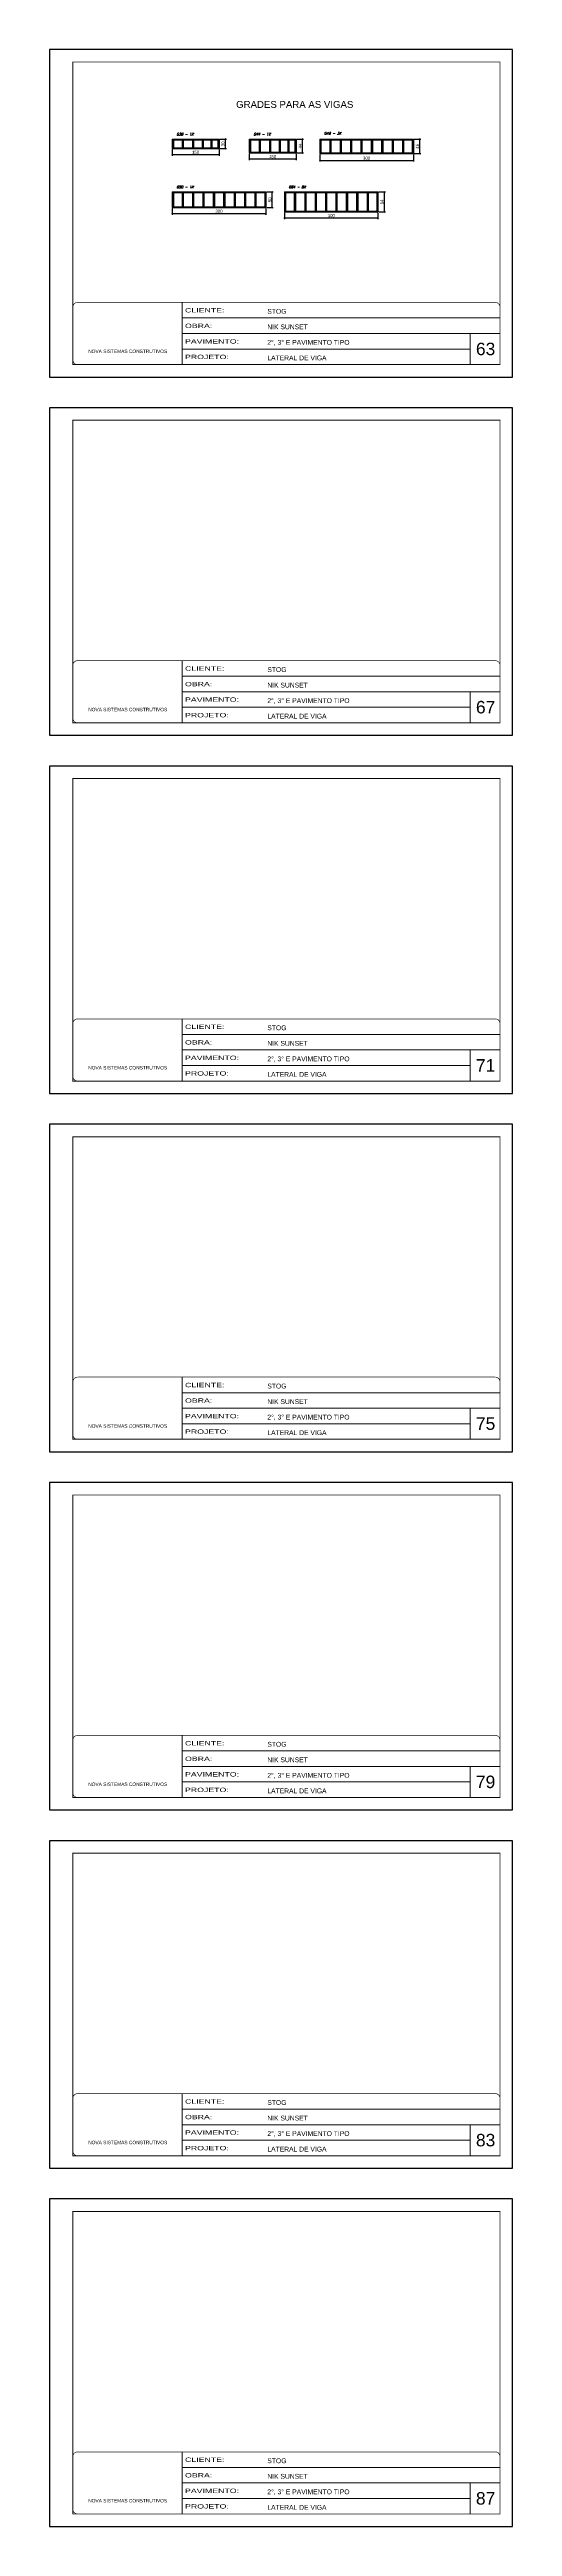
# Model space of a CAD drawing. Extents: x -10448 to -1189, y -11772 to 17235.
# Drawn here: x -7278 to -5793, y -8326 to -384 of the extents above; entities that cross this region are included whole.
import ezdxf

# ---------------------------------------------------------------- set-up
doc = ezdxf.new("R2010")
doc.units = 0
doc.linetypes.add('CONTINUO', pattern=[0])
doc.linetypes.add('DASHED', pattern=[0.75, 0.5, -0.25])
for name, color, linetype, lineweight in [('CARIMBO', 255, 'Continuous', 9), ('Folhas', 255, 'Continuous', 9), ('SARRAFO DE PRESSAO', 251, 'DASHED', 9)]:
    doc.layers.add(name, color=color, linetype=linetype, lineweight=lineweight)
for name, color, linetype in [('COTA', 241, 'Continuous'), ('SARR_2.2x7', 40, 'Continuous'), ('SARR_3.5x7', 81, 'Continuous'), ('texto', 7, 'Continuous')]:
    doc.layers.add(name, color=color, linetype=linetype)
doc.layers.add('Laje_Perimetro', color=7, linetype='Continuous', plot=False)
doc.styles.add('ARIAL', font='arial.ttf')
doc.styles.add('COTA TECNICA', font='techl___.ttf', dxfattribs={"height": 10})
doc.styles.add('Romans', font='romans.shx')
doc.styles.add('Tecnologia', font='')
doc.styles.get('Tecnologia').set_extended_font_data('Forgotten Futurist')
doc.dimstyles.new('PAINEL', dxfattribs={"dimtxt": 10, "dimasz": 3, "dimexe": 3, "dimexo": 3, "dimgap": 3, "dimtad": 1, "dimdec": 1, "dimzin": 12, "dimdsep": 46, "dimtxsty": 'COTA TECNICA', "dimblk1": 'OBLIQUE', "dimblk2": 'OBLIQUE', "dimsah": 1, "dimcen": 0.9, "dimclrd": 4, "dimclre": 4, "dimclrt": 240, "dimadec": 1, "dimazin": 3, "dimtfac": 1, "dimtdec": 1, "dimtmove": 0, "dimatfit": 3, "dimfxl": 1, "dimtolj": 1, "dimtzin": 12, "dimarcsym": 0})

# ---------------------------------------------------------------- blocks, each defined once
blk = doc.blocks.new('9999999999')
at = {"color": 30, "linetype": 'CONTINUO'}
for p, q in [((98564.6, 34230.2), (98564.6, 34429.4)), ((98564.6, 34379.6), (99584, 34379.6)), ((98564.6, 34329.8), (99488, 34329.8)), ((99584, 34329.8), (99488, 34329.8)), ((99488, 34329.8), (99488, 34230.2)), ((98564.6, 34280), (99488, 34280))]:
    blk.add_line(p, q, dxfattribs=at)
at = {"color": 30, "linetype": 'CONTINUO', "const_width": 2}
blk.add_lwpolyline([(99584, 34230.2), (99584, 34414.4, 0.414214), (99569, 34429.4), (98229, 34429.4, 0.414214), (98214, 34414.4), (98214, 34245.2, 0.414214), (98229, 34230.2), (99584, 34230.2)], format="xyb", dxfattribs=at)
at = {"layer": 'Folhas'}
blk.add_lwpolyline([(98139, 34190.2), (99624, 34190.2), (99624, 35240.2), (98139, 35240.2)], close=True, dxfattribs=at)
at = {"layer": 'Folhas', "color": 30, "const_width": 3}
blk.add_lwpolyline([(98214, 34230.2), (99584, 34230.2), (99584, 35200.2), (98214, 35200.2)], close=True, dxfattribs=at)
at = {"color": 7, "linetype": 'Continuous', "ltscale": 5, "style": 'ARIAL'}
for s, height, p in [('STOG', 15.48, (98837.7, 34393.1)), ('2°, 3° E PAVIMENTO TIPO', 15.483, (98837.7, 34293.5)), ('NIK SUNSET', 15.48, (98837.7, 34343.3)), ('NOVA SISTEMAS CONSTRUTIVOS', 11.059, (98263.2, 34267.2)), ('LATERAL DE VIGA', 15.483, (98837.7, 34243.7))]:
    blk.add_text(s, height=height, dxfattribs=at).set_placement(p)
at = {"layer": 'Folhas', "color": 7, "style": 'Tecnologia', "width": 1.5}
for s, p in [('CLIENTE:', (98573.7, 34397.2)), ('OBRA:', (98573.7, 34347.3)), ('PAVIMENTO:', (98573.7, 34297.5)), ('PROJETO:', (98573.7, 34247.7))]:
    blk.add_text(s, height=14, dxfattribs=at).set_placement(p)
blk = doc.blocks.new('_Oblique')
at = {"color": 0, "linetype": 'ByBlock', "lineweight": -2}
blk.add_line((-0.5, -0.5), (0.5, 0.5), dxfattribs=at)
blk = doc.blocks.new('*D2258')
at = {"layer": 'COTA', "color": 4, "linetype": 'ByBlock', "lineweight": -2, "transparency": 16777216}
for p, q in [((-6411.1, -720.8), (-6411.1, -743.7)), ((-6111.1, -740.7), (-6411.1, -740.7)), ((-6111.1, -720.8), (-6111.1, -743.7))]:
    blk.add_line(p, q, dxfattribs=at)
at = {"layer": 'Defpoints', "color": 0, "linetype": 'ByBlock', "transparency": 16777216}
for p in [(-6411.1, -717.8), (-6411.1, -740.7), (-6111.1, -717.8)]:
    blk.add_point(p, dxfattribs=at)
at = {"layer": 'COTA', "color": 4, "linetype": 'ByBlock', "lineweight": -2, "transparency": 16777216, "xscale": 3, "yscale": 3, "zscale": 3, "rotation": 180}
blk.add_blockref('_Oblique', (-6411.1, -740.7), dxfattribs=at)
at = {"layer": 'COTA', "color": 4, "linetype": 'ByBlock', "lineweight": -2, "transparency": 16777216, "xscale": 3, "yscale": 3, "zscale": 3}
blk.add_blockref('_Oblique', (-6111.1, -740.7), dxfattribs=at)
at = {"layer": 'COTA', "color": 240, "linetype": 'ByBlock', "transparency": 16777216, "insert": (-6261.1, -732.5), "char_height": 10, "attachment_point": 5, "style": 'COTA TECNICA'}
blk.add_mtext('\\A1;300', dxfattribs=at)
blk = doc.blocks.new('*D2259')
at = {"layer": 'COTA', "color": 4, "linetype": 'ByBlock', "lineweight": -2, "transparency": 16777216}
for p, q in [((-6108.1, -671.8), (-6087.1, -671.8)), ((-6090.1, -717.8), (-6090.1, -671.8)), ((-6108.1, -717.8), (-6087.1, -717.8))]:
    blk.add_line(p, q, dxfattribs=at)
at = {"layer": 'Defpoints', "color": 0, "linetype": 'ByBlock', "transparency": 16777216}
for p in [(-6111.1, -671.8), (-6090.1, -671.8), (-6111.1, -717.8)]:
    blk.add_point(p, dxfattribs=at)
at = {"layer": 'COTA', "color": 4, "linetype": 'ByBlock', "lineweight": -2, "transparency": 16777216, "xscale": 3, "yscale": 3, "zscale": 3}
for p, rotation in [((-6090.1, -671.8), 90), ((-6090.1, -717.8), 270)]:
    blk.add_blockref('_Oblique', p, dxfattribs=dict(at, rotation=rotation))
at = {"layer": 'COTA', "color": 240, "linetype": 'ByBlock', "transparency": 16777216, "insert": (-6098.2, -694.8), "char_height": 10, "attachment_point": 5, "rotation": 90, "style": 'COTA TECNICA'}
blk.add_mtext('\\A1;46', dxfattribs=at)
blk = doc.blocks.new('*D2260')
at = {"layer": 'COTA', "color": 4, "linetype": 'ByBlock', "lineweight": -2, "transparency": 16777216}
for p, q in [((-6637.4, -718.8), (-6637.4, -738.8)), ((-6487.4, -735.8), (-6637.4, -735.8)), ((-6487.4, -718.8), (-6487.4, -738.8))]:
    blk.add_line(p, q, dxfattribs=at)
at = {"layer": 'Defpoints', "color": 0, "linetype": 'ByBlock', "transparency": 16777216}
for p in [(-6637.4, -715.8), (-6637.4, -735.8), (-6487.4, -715.8)]:
    blk.add_point(p, dxfattribs=at)
at = {"layer": 'COTA', "color": 4, "linetype": 'ByBlock', "lineweight": -2, "transparency": 16777216, "xscale": 3, "yscale": 3, "zscale": 3, "rotation": 180}
blk.add_blockref('_Oblique', (-6637.4, -735.8), dxfattribs=at)
at = {"layer": 'COTA', "color": 4, "linetype": 'ByBlock', "lineweight": -2, "transparency": 16777216, "xscale": 3, "yscale": 3, "zscale": 3}
blk.add_blockref('_Oblique', (-6487.4, -735.8), dxfattribs=at)
at = {"layer": 'COTA', "color": 240, "linetype": 'ByBlock', "transparency": 16777216, "insert": (-6562.4, -727.7), "char_height": 10, "attachment_point": 5, "style": 'COTA TECNICA'}
blk.add_mtext('\\A1;150', dxfattribs=at)
blk = doc.blocks.new('*D2261')
at = {"layer": 'COTA', "color": 4, "linetype": 'ByBlock', "lineweight": -2, "transparency": 16777216}
for p, q in [((-6484.4, -671.8), (-6463.4, -671.8)), ((-6466.4, -715.8), (-6466.4, -671.8)), ((-6484.4, -715.8), (-6463.4, -715.8))]:
    blk.add_line(p, q, dxfattribs=at)
at = {"layer": 'Defpoints', "color": 0, "linetype": 'ByBlock', "transparency": 16777216}
for p in [(-6487.4, -671.8), (-6466.4, -671.8), (-6487.4, -715.8)]:
    blk.add_point(p, dxfattribs=at)
at = {"layer": 'COTA', "color": 4, "linetype": 'ByBlock', "lineweight": -2, "transparency": 16777216, "xscale": 3, "yscale": 3, "zscale": 3}
for p, rotation in [((-6466.4, -671.8), 90), ((-6466.4, -715.8), 270)]:
    blk.add_blockref('_Oblique', p, dxfattribs=dict(at, rotation=rotation))
at = {"layer": 'COTA', "color": 240, "linetype": 'ByBlock', "transparency": 16777216, "insert": (-6474.5, -693.8), "char_height": 10, "attachment_point": 5, "rotation": 90, "style": 'COTA TECNICA'}
blk.add_mtext('\\A1;44', dxfattribs=at)
blk = doc.blocks.new('*D2262')
at = {"layer": 'COTA', "color": 4, "linetype": 'ByBlock', "lineweight": -2, "transparency": 16777216}
for p, q in [((-6524.6, -908.1), (-6524.6, -928.1)), ((-6224.6, -925.1), (-6524.6, -925.1)), ((-6224.6, -908.1), (-6224.6, -928.1))]:
    blk.add_line(p, q, dxfattribs=at)
at = {"layer": 'Defpoints', "color": 0, "linetype": 'ByBlock', "transparency": 16777216}
for p in [(-6524.6, -905.1), (-6524.6, -925.1), (-6224.6, -905.1)]:
    blk.add_point(p, dxfattribs=at)
at = {"layer": 'COTA', "color": 4, "linetype": 'ByBlock', "lineweight": -2, "transparency": 16777216, "xscale": 3, "yscale": 3, "zscale": 3, "rotation": 180}
blk.add_blockref('_Oblique', (-6524.6, -925.1), dxfattribs=at)
at = {"layer": 'COTA', "color": 4, "linetype": 'ByBlock', "lineweight": -2, "transparency": 16777216, "xscale": 3, "yscale": 3, "zscale": 3}
blk.add_blockref('_Oblique', (-6224.6, -925.1), dxfattribs=at)
at = {"layer": 'COTA', "color": 240, "linetype": 'ByBlock', "transparency": 16777216, "insert": (-6374.6, -916.9), "char_height": 10, "attachment_point": 5, "style": 'COTA TECNICA'}
blk.add_mtext('\\A1;300', dxfattribs=at)
blk = doc.blocks.new('*D2263')
at = {"layer": 'COTA', "color": 4, "linetype": 'ByBlock', "lineweight": -2, "transparency": 16777216}
for p, q in [((-6221.6, -841.1), (-6200.7, -841.1)), ((-6203.7, -905.1), (-6203.7, -841.1)), ((-6221.6, -905.1), (-6200.7, -905.1))]:
    blk.add_line(p, q, dxfattribs=at)
at = {"layer": 'Defpoints', "color": 0, "linetype": 'ByBlock', "transparency": 16777216}
for p in [(-6224.6, -841.1), (-6203.7, -841.1), (-6224.6, -905.1)]:
    blk.add_point(p, dxfattribs=at)
at = {"layer": 'COTA', "color": 4, "linetype": 'ByBlock', "lineweight": -2, "transparency": 16777216, "xscale": 3, "yscale": 3, "zscale": 3}
for p, rotation in [((-6203.7, -841.1), 90), ((-6203.7, -905.1), 270)]:
    blk.add_blockref('_Oblique', p, dxfattribs=dict(at, rotation=rotation))
at = {"layer": 'COTA', "color": 240, "linetype": 'ByBlock', "transparency": 16777216, "insert": (-6211.8, -873.1), "char_height": 10, "attachment_point": 5, "rotation": 90, "style": 'COTA TECNICA'}
blk.add_mtext('\\A1;64', dxfattribs=at)
blk = doc.blocks.new('*D2264')
at = {"layer": 'COTA', "color": 4, "linetype": 'ByBlock', "lineweight": -2, "transparency": 16777216}
for p, q in [((-6884.5, -894.1), (-6884.5, -914.1)), ((-6584.5, -911.1), (-6884.5, -911.1)), ((-6584.5, -894.1), (-6584.5, -914.1))]:
    blk.add_line(p, q, dxfattribs=at)
at = {"layer": 'Defpoints', "color": 0, "linetype": 'ByBlock', "transparency": 16777216}
for p in [(-6884.5, -891.1), (-6884.5, -911.1), (-6584.5, -891.1)]:
    blk.add_point(p, dxfattribs=at)
at = {"layer": 'COTA', "color": 4, "linetype": 'ByBlock', "lineweight": -2, "transparency": 16777216, "xscale": 3, "yscale": 3, "zscale": 3, "rotation": 180}
blk.add_blockref('_Oblique', (-6884.5, -911.1), dxfattribs=at)
at = {"layer": 'COTA', "color": 4, "linetype": 'ByBlock', "lineweight": -2, "transparency": 16777216, "xscale": 3, "yscale": 3, "zscale": 3}
blk.add_blockref('_Oblique', (-6584.5, -911.1), dxfattribs=at)
at = {"layer": 'COTA', "color": 240, "linetype": 'ByBlock', "transparency": 16777216, "insert": (-6734.5, -902.9), "char_height": 10, "attachment_point": 5, "style": 'COTA TECNICA'}
blk.add_mtext('\\A1;300', dxfattribs=at)
blk = doc.blocks.new('*D2265')
at = {"layer": 'COTA', "color": 4, "linetype": 'ByBlock', "lineweight": -2, "transparency": 16777216}
for p, q in [((-6581.5, -841.1), (-6560.6, -841.1)), ((-6563.6, -891.1), (-6563.6, -841.1)), ((-6581.5, -891.1), (-6560.6, -891.1))]:
    blk.add_line(p, q, dxfattribs=at)
at = {"layer": 'Defpoints', "color": 0, "linetype": 'ByBlock', "transparency": 16777216}
for p in [(-6584.5, -841.1), (-6563.6, -841.1), (-6584.5, -891.1)]:
    blk.add_point(p, dxfattribs=at)
at = {"layer": 'COTA', "color": 4, "linetype": 'ByBlock', "lineweight": -2, "transparency": 16777216, "xscale": 3, "yscale": 3, "zscale": 3}
for p, rotation in [((-6563.6, -841.1), 90), ((-6563.6, -891.1), 270)]:
    blk.add_blockref('_Oblique', p, dxfattribs=dict(at, rotation=rotation))
at = {"layer": 'COTA', "color": 240, "linetype": 'ByBlock', "transparency": 16777216, "insert": (-6571.7, -866.1), "char_height": 10, "attachment_point": 5, "rotation": 90, "style": 'COTA TECNICA'}
blk.add_mtext('\\A1;50', dxfattribs=at)
blk = doc.blocks.new('*D2267')
at = {"layer": 'COTA', "color": 4, "linetype": 'ByBlock', "lineweight": -2, "transparency": 16777216}
for p, q in [((-6884.5, -704.8), (-6884.5, -724.8)), ((-6734.5, -704.8), (-6734.5, -724.8)), ((-6734.5, -721.8), (-6884.5, -721.8))]:
    blk.add_line(p, q, dxfattribs=at)
at = {"layer": 'Defpoints', "color": 0, "linetype": 'ByBlock', "transparency": 16777216}
for p in [(-6884.5, -701.8), (-6734.5, -701.8), (-6884.5, -721.8)]:
    blk.add_point(p, dxfattribs=at)
at = {"layer": 'COTA', "color": 4, "linetype": 'ByBlock', "lineweight": -2, "transparency": 16777216, "xscale": 3, "yscale": 3, "zscale": 3, "rotation": 180}
blk.add_blockref('_Oblique', (-6884.5, -721.8), dxfattribs=at)
at = {"layer": 'COTA', "color": 4, "linetype": 'ByBlock', "lineweight": -2, "transparency": 16777216, "xscale": 3, "yscale": 3, "zscale": 3}
blk.add_blockref('_Oblique', (-6734.5, -721.8), dxfattribs=at)
at = {"layer": 'COTA', "color": 240, "linetype": 'ByBlock', "transparency": 16777216, "insert": (-6809.5, -713.7), "char_height": 10, "attachment_point": 5, "style": 'COTA TECNICA'}
blk.add_mtext('\\A1;150', dxfattribs=at)
blk = doc.blocks.new('*D2268')
at = {"layer": 'COTA', "color": 4, "linetype": 'ByBlock', "lineweight": -2, "transparency": 16777216}
for p, q in [((-6731.5, -671.8), (-6710.6, -671.8)), ((-6731.5, -701.8), (-6710.6, -701.8)), ((-6713.6, -701.8), (-6713.6, -671.8))]:
    blk.add_line(p, q, dxfattribs=at)
at = {"layer": 'Defpoints', "color": 0, "linetype": 'ByBlock', "transparency": 16777216}
for p in [(-6734.5, -671.8), (-6734.5, -701.8), (-6713.6, -671.8)]:
    blk.add_point(p, dxfattribs=at)
at = {"layer": 'COTA', "color": 4, "linetype": 'ByBlock', "lineweight": -2, "transparency": 16777216, "xscale": 3, "yscale": 3, "zscale": 3}
for p, rotation in [((-6713.6, -671.8), 90), ((-6713.6, -701.8), 270)]:
    blk.add_blockref('_Oblique', p, dxfattribs=dict(at, rotation=rotation))
at = {"layer": 'COTA', "color": 240, "linetype": 'ByBlock', "transparency": 16777216, "insert": (-6721.8, -686.8), "char_height": 10, "attachment_point": 5, "rotation": 90, "style": 'COTA TECNICA'}
blk.add_mtext('\\A1;30', dxfattribs=at)

msp = doc.modelspace()

# ---------------------------------------------------------------- linework, layer by layer
at = {"layer": 'Laje_Perimetro'}
for points in [[(-5793.28, -384.4), (-7278.28, -384.4), (-7278.28, -1434.4), (-5793.28, -1434.4)], [(-5793.28, -1532.97), (-7278.28, -1532.97), (-7278.28, -2582.97), (-5793.28, -2582.97)], [(-5793.28, -2681.55), (-7278.28, -2681.55), (-7278.28, -3731.55), (-5793.28, -3731.55)], [(-5793.28, -3830.12), (-7278.28, -3830.12), (-7278.28, -4880.12), (-5793.28, -4880.12)], [(-5793.28, -4978.7), (-7278.28, -4978.7), (-7278.28, -6028.7), (-5793.28, -6028.7)], [(-5793.28, -6127.27), (-7278.28, -6127.27), (-7278.28, -7177.27), (-5793.28, -7177.27)], [(-5793.14, -7275.85), (-7278.14, -7275.85), (-7278.14, -8325.85), (-5793.14, -8325.85)]]:
    msp.add_lwpolyline(points, close=True, dxfattribs=at)
at = {"layer": 'SARR_2.2x7', "linetype": 'Continuous'}
for p, q in [((-6884.55, -671.75), (-6884.55, -673.95)), ((-6884.55, -671.75), (-6734.55, -671.75)), ((-6884.55, -673.95), (-6734.55, -673.95)), ((-6884.55, -699.55), (-6884.55, -701.75)), ((-6884.55, -699.55), (-6734.55, -699.55)), ((-6884.55, -701.75), (-6734.55, -701.75)), ((-6734.55, -671.75), (-6734.55, -673.95)), ((-6734.55, -699.55), (-6734.55, -701.75)), ((-6637.38, -671.75), (-6637.38, -673.95)), ((-6637.38, -671.75), (-6487.38, -671.75)), ((-6637.38, -673.95), (-6487.38, -673.95)), ((-6637.38, -713.55), (-6637.38, -715.75)), ((-6637.38, -713.55), (-6487.38, -713.55)), ((-6487.38, -671.75), (-6487.38, -673.95)), ((-6487.38, -713.55), (-6487.38, -715.75)), ((-6411.07, -671.75), (-6411.07, -673.95)), ((-6411.07, -671.75), (-6111.07, -671.75)), ((-6411.07, -673.95), (-6111.07, -673.95)), ((-6111.07, -671.75), (-6111.07, -673.95)), ((-6637.38, -715.75), (-6487.38, -715.75)), ((-6411.07, -715.55), (-6411.07, -717.75)), ((-6411.07, -715.55), (-6111.07, -715.55)), ((-6411.07, -717.75), (-6111.07, -717.75)), ((-6111.07, -715.55), (-6111.07, -717.75)), ((-6884.55, -841.05), (-6884.55, -843.25)), ((-6884.55, -841.05), (-6584.55, -841.05)), ((-6884.55, -843.25), (-6584.55, -843.25)), ((-6584.55, -841.05), (-6584.55, -843.25)), ((-6524.6, -841.05), (-6524.6, -843.25)), ((-6524.6, -841.05), (-6224.6, -841.05)), ((-6524.6, -843.25), (-6224.6, -843.25)), ((-6224.6, -841.05), (-6224.6, -843.25)), ((-6884.55, -888.85), (-6884.55, -891.05)), ((-6884.55, -888.85), (-6584.55, -888.85)), ((-6884.55, -891.05), (-6584.55, -891.05)), ((-6584.55, -888.85), (-6584.55, -891.05)), ((-6524.6, -902.85), (-6524.6, -905.05)), ((-6524.6, -902.85), (-6224.6, -902.85)), ((-6524.6, -905.05), (-6224.6, -905.05)), ((-6224.6, -902.85), (-6224.6, -905.05))]:
    msp.add_line(p, q, dxfattribs=at)
at = {"layer": 'SARR_3.5x7'}
for p, q in [((-6884.55, -673.95), (-6884.55, -699.55)), ((-6881.05, -673.95), (-6881.05, -699.55)), ((-6852.96, -673.95), (-6852.96, -699.55)), ((-6849.46, -673.95), (-6849.46, -699.55)), ((-6819.63, -673.95), (-6819.63, -699.55)), ((-6816.13, -673.95), (-6816.13, -699.55)), ((-6788.62, -673.95), (-6788.62, -699.55)), ((-6785.12, -673.95), (-6785.12, -699.55)), ((-6761.09, -673.95), (-6761.09, -699.55)), ((-6757.59, -673.95), (-6757.59, -699.55)), ((-6738.05, -673.95), (-6738.05, -699.55)), ((-6734.55, -673.95), (-6734.55, -699.55)), ((-6637.38, -673.95), (-6637.38, -713.55)), ((-6633.88, -673.95), (-6633.88, -713.55)), ((-6605.8, -673.95), (-6605.8, -713.55)), ((-6602.3, -673.95), (-6602.3, -713.55)), ((-6572.47, -673.95), (-6572.47, -713.55)), ((-6568.97, -673.95), (-6568.97, -713.55)), ((-6541.46, -673.95), (-6541.46, -713.55)), ((-6537.96, -673.95), (-6537.96, -713.55)), ((-6513.93, -673.95), (-6513.93, -713.55)), ((-6510.43, -673.95), (-6510.43, -713.55)), ((-6490.88, -673.95), (-6490.88, -713.55)), ((-6487.38, -673.95), (-6487.38, -713.55)), ((-6411.07, -673.95), (-6411.07, -715.55)), ((-6407.57, -673.95), (-6407.57, -715.55)), ((-6379.48, -673.95), (-6379.48, -715.55)), ((-6375.98, -673.95), (-6375.98, -715.55)), ((-6346.15, -673.95), (-6346.15, -715.55)), ((-6342.65, -673.95), (-6342.65, -715.55)), ((-6312.82, -673.95), (-6312.82, -715.55)), ((-6309.32, -673.95), (-6309.32, -715.55)), ((-6279.48, -673.95), (-6279.48, -715.55)), ((-6275.98, -673.95), (-6275.98, -715.55)), ((-6246.15, -673.95), (-6246.15, -715.55)), ((-6242.65, -673.95), (-6242.65, -715.55)), ((-6212.82, -673.95), (-6212.82, -715.55)), ((-6209.32, -673.95), (-6209.32, -715.55)), ((-6179.48, -673.95), (-6179.48, -715.55)), ((-6175.98, -673.95), (-6175.98, -715.55)), ((-6146.15, -673.95), (-6146.15, -715.55)), ((-6142.65, -673.95), (-6142.65, -715.55)), ((-6114.57, -673.95), (-6114.57, -715.55)), ((-6111.07, -673.95), (-6111.07, -715.55)), ((-6884.55, -843.25), (-6884.55, -888.85)), ((-6881.05, -843.25), (-6881.05, -888.85)), ((-6852.96, -843.25), (-6852.96, -888.85)), ((-6849.46, -843.25), (-6849.46, -888.85)), ((-6819.63, -843.25), (-6819.63, -888.85)), ((-6816.13, -843.25), (-6816.13, -888.85)), ((-6786.3, -843.25), (-6786.3, -888.85)), ((-6782.8, -843.25), (-6782.8, -888.85)), ((-6752.96, -843.25), (-6752.96, -888.85)), ((-6749.46, -843.25), (-6749.46, -888.85)), ((-6719.63, -843.25), (-6719.63, -888.85)), ((-6716.13, -843.25), (-6716.13, -888.85)), ((-6686.3, -843.25), (-6686.3, -888.85)), ((-6682.8, -843.25), (-6682.8, -888.85)), ((-6652.96, -843.25), (-6652.96, -888.85)), ((-6649.46, -843.25), (-6649.46, -888.85)), ((-6619.63, -843.25), (-6619.63, -888.85)), ((-6616.13, -843.25), (-6616.13, -888.85)), ((-6588.05, -843.25), (-6588.05, -888.85)), ((-6584.55, -843.25), (-6584.55, -888.85)), ((-6524.6, -843.25), (-6524.6, -902.85)), ((-6521.1, -843.25), (-6521.1, -902.85)), ((-6493.02, -843.25), (-6493.02, -902.85)), ((-6489.52, -843.25), (-6489.52, -902.85)), ((-6459.69, -843.25), (-6459.69, -902.85)), ((-6456.19, -843.25), (-6456.19, -902.85)), ((-6426.35, -843.25), (-6426.35, -902.85)), ((-6422.85, -843.25), (-6422.85, -902.85)), ((-6393.02, -843.25), (-6393.02, -902.85)), ((-6389.52, -843.25), (-6389.52, -902.85)), ((-6359.69, -843.25), (-6359.69, -902.85)), ((-6356.19, -843.25), (-6356.19, -902.85)), ((-6326.35, -843.25), (-6326.35, -902.85)), ((-6322.85, -843.25), (-6322.85, -902.85)), ((-6293.02, -843.25), (-6293.02, -902.85)), ((-6289.52, -843.25), (-6289.52, -902.85)), ((-6259.69, -843.25), (-6259.69, -902.85)), ((-6256.19, -843.25), (-6256.19, -902.85)), ((-6228.1, -843.25), (-6228.1, -902.85)), ((-6224.6, -843.25), (-6224.6, -902.85))]:
    msp.add_line(p, q, dxfattribs=at)

# ---------------------------------------------------------------- block references
at = {"layer": 'SARRAFO DE PRESSAO', "color": 6, "linetype": 'ByBlock'}
for p in [(-105417.26, -35624.6), (-105417.26, -36773.18), (-105417.26, -37921.75), (-105417.26, -39070.33), (-105417.26, -40218.9), (-105417.26, -41367.48), (-105417.26, -42516.05)]:
    msp.add_blockref('9999999999', p, dxfattribs=at)

# ---------------------------------------------------------------- texts
at = {"color": 0, "linetype": 'Continuous', "ltscale": 5, "style": 'ARIAL'}
msp.add_text('GRADES PARA AS VIGAS', height=22.1184, dxfattribs=at).set_placement((-6679.66, -571.51))
at = {"layer": 'CARIMBO', "style": 'ARIAL'}
for s, p in [('63', (-5910.42, -1364.26)), ('67', (-5910.42, -2512.83)), ('71', (-5910.42, -3661.41)), ('75', (-5910.42, -4809.98)), ('79', (-5910.42, -5958.56)), ('83', (-5910.42, -7107.13)), ('87', (-5910.42, -8255.71))]:
    msp.add_text(s, height=40, dxfattribs=at).set_placement(p)
at = {"layer": 'texto', "color": 2, "char_height": 8, "attachment_point": 5, "style": 'Romans'}
for s, insert in [('{\\Q19;\\C256;G30 - 1X}', (-6843.72, -655.82)), ('{\\Q19;\\C256;G44 - 1X}', (-6596.55, -655.82)), ('{\\Q19;\\C256;G46 - 3X}', (-6370.24, -652.84)), ('{\\Q19;\\C256;G50 - 1X}', (-6843.72, -825.12)), ('{\\Q19;\\C256;G64 - 8X}', (-6483.78, -825.12))]:
    msp.add_mtext(s, dxfattribs=dict(at, insert=insert))

# ---------------------------------------------------------------- dimensions: what is measured, and where the dimension line sits
at = {"layer": 'COTA', "linetype": 'ByBlock'}
for base, p1, p2, picture, middle in [((-6884.55, -721.78), (-6734.55, -701.75), (-6884.55, -701.75), '*D2267', (-6809.55, -713.67)), ((-6637.38, -735.78), (-6487.38, -715.75), (-6637.38, -715.75), '*D2260', (-6562.38, -727.67)), ((-6411.07, -740.72), (-6111.07, -717.75), (-6411.07, -717.75), '*D2258', (-6261.07, -732.5)), ((-6884.55, -911.08), (-6584.55, -891.05), (-6884.55, -891.05), '*D2264', (-6734.55, -902.86)), ((-6524.6, -925.08), (-6224.6, -905.05), (-6524.6, -905.05), '*D2262', (-6374.6, -916.86))]:
    dim = msp.add_linear_dim(base=base, p1=p1, p2=p2, dimstyle='PAINEL', dxfattribs=at)
    dim.commit()
    dim.dimension.update_dxf_attribs({"geometry": picture, "text_midpoint": middle})
for base, p1, p2, picture, middle in [((-6713.61, -671.75), (-6734.55, -701.75), (-6734.55, -671.75), '*D2268', (-6721.83, -686.75)), ((-6466.45, -671.75), (-6487.38, -715.75), (-6487.38, -671.75), '*D2261', (-6474.52, -693.75)), ((-6090.13, -671.75), (-6111.07, -717.75), (-6111.07, -671.75), '*D2259', (-6098.24, -694.75)), ((-6563.61, -841.05), (-6584.55, -891.05), (-6584.55, -841.05), '*D2265', (-6571.72, -866.05)), ((-6203.67, -841.05), (-6224.6, -905.05), (-6224.6, -841.05), '*D2263', (-6211.77, -873.05))]:
    dim = msp.add_linear_dim(base=base, p1=p1, p2=p2, angle=90, dimstyle='PAINEL', dxfattribs=at)
    dim.commit()
    dim.dimension.update_dxf_attribs({"geometry": picture, "text_midpoint": middle})

doc.saveas('drawing.dxf')
